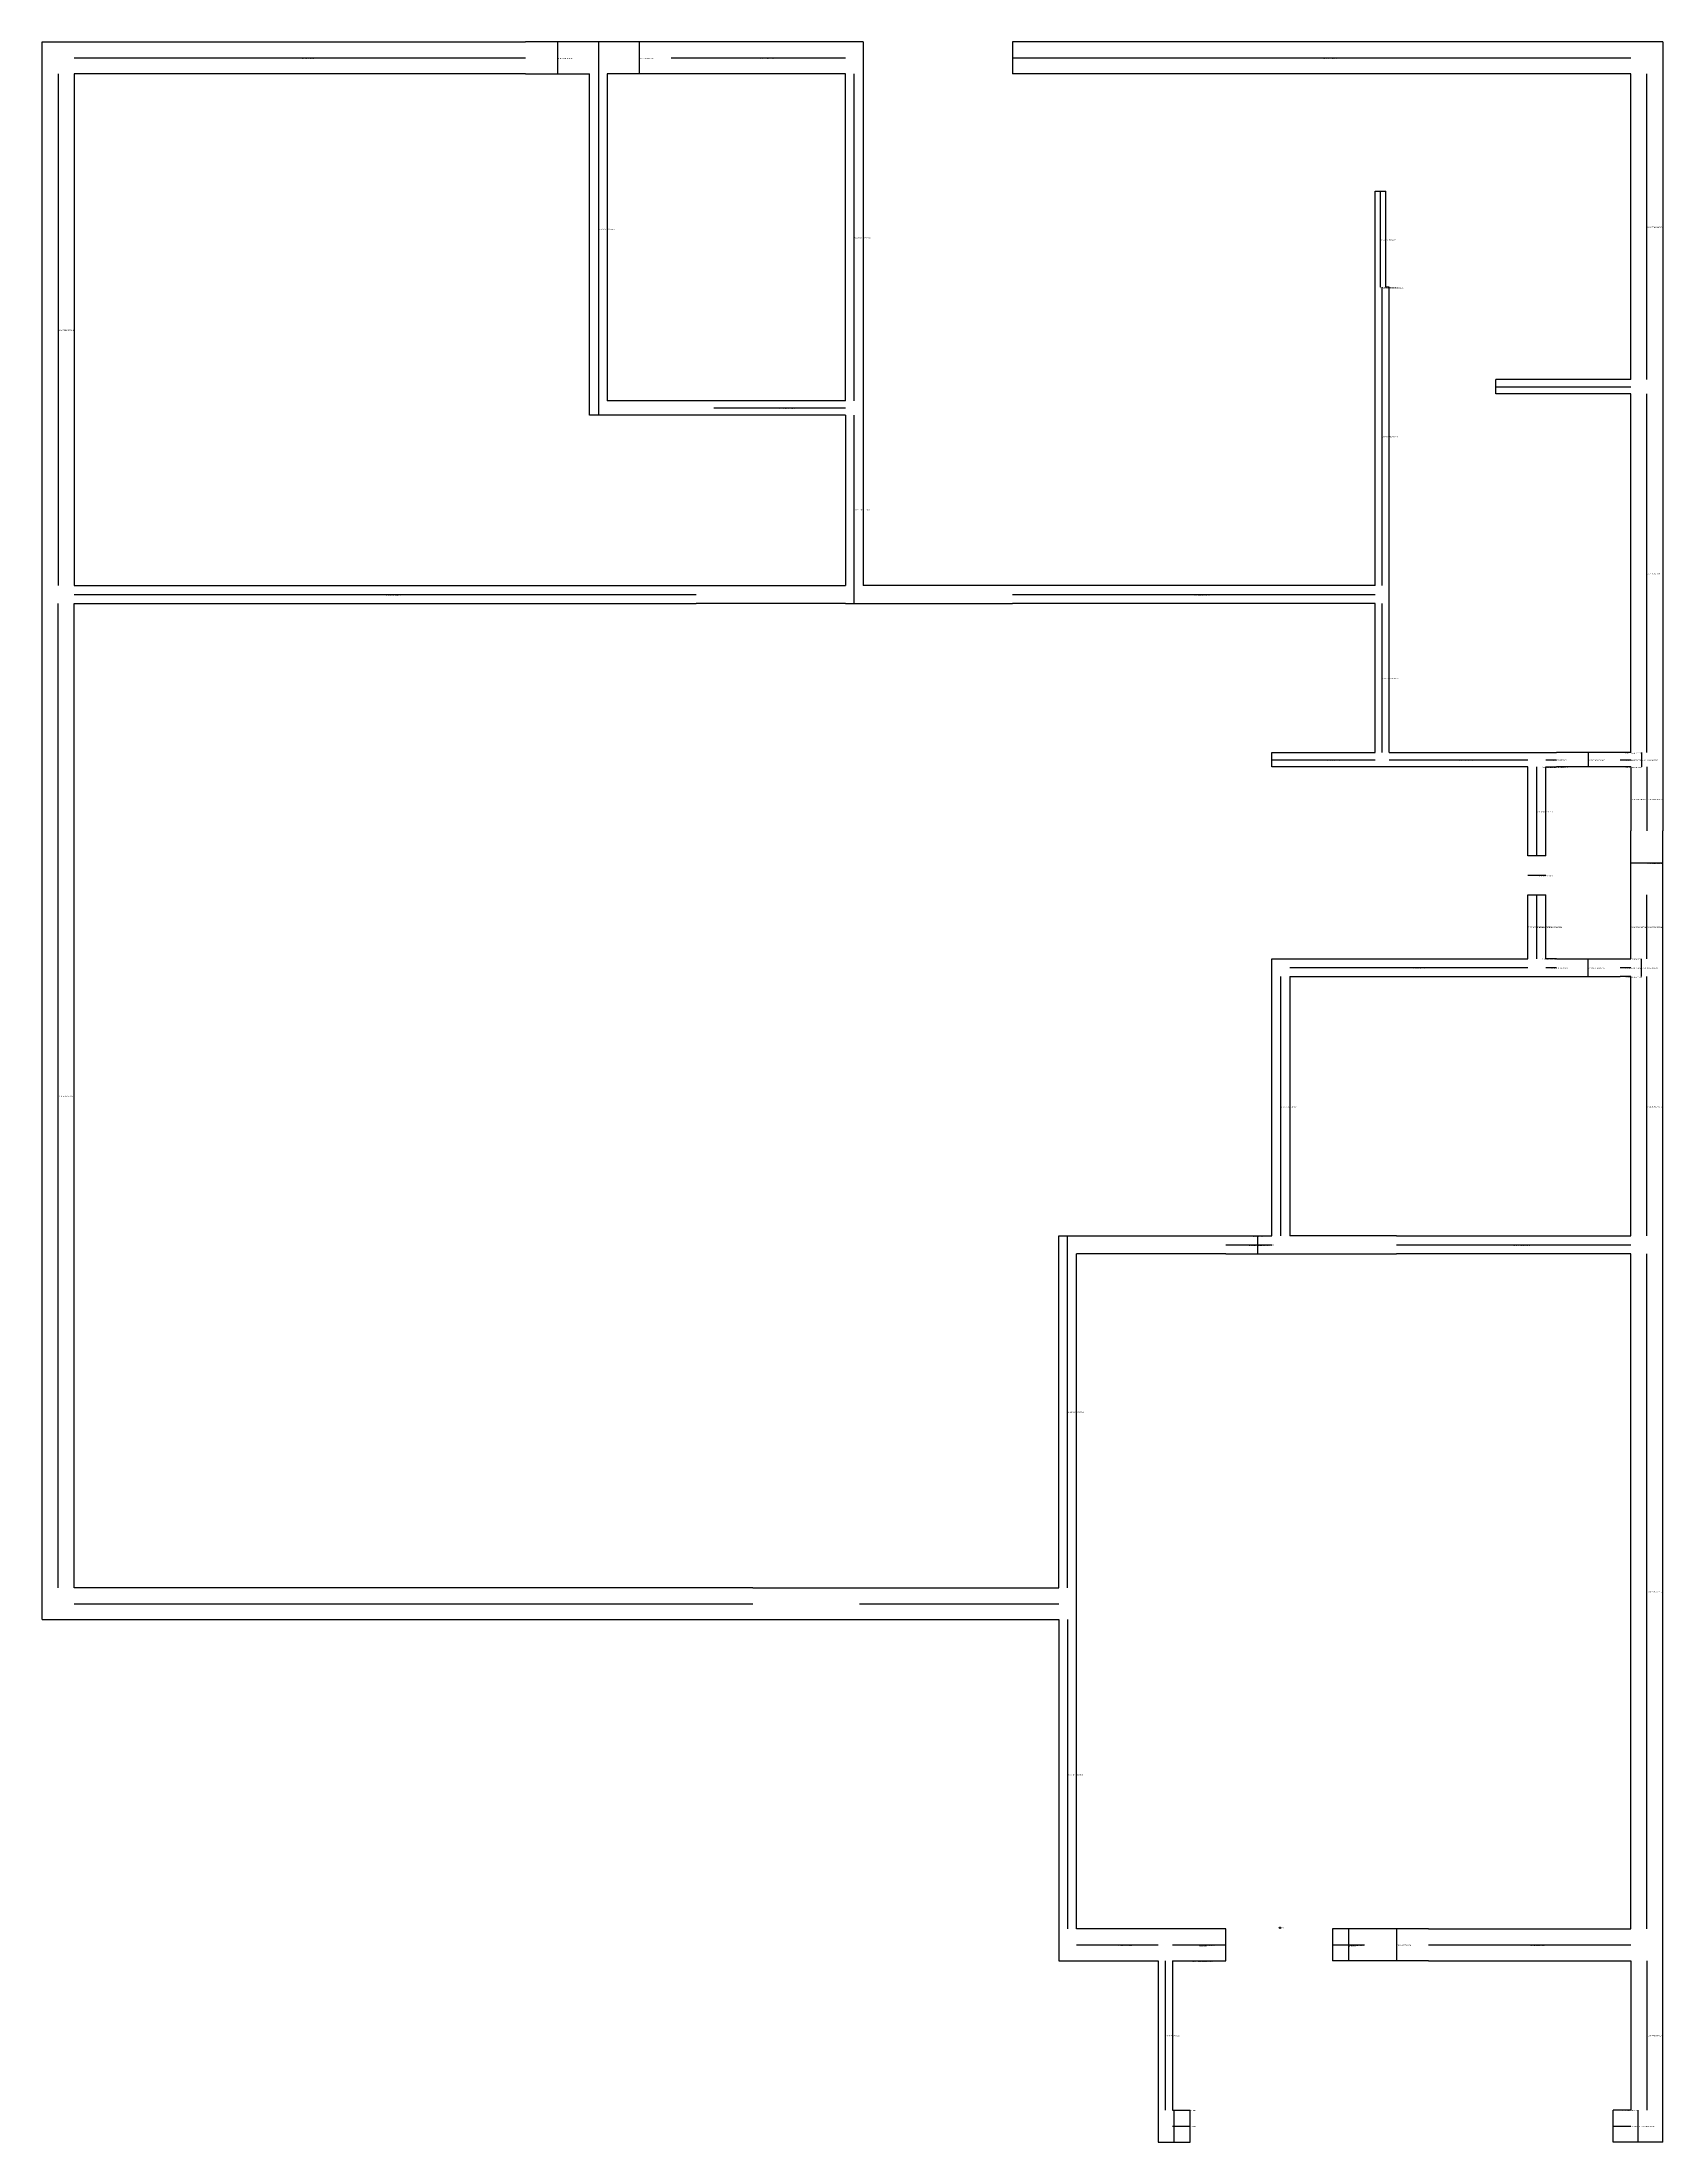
# Model space of a CAD drawing. Header units: metres. Extents: x 328 to 784, y 390 to 981.
import ezdxf

# ---------------------------------------------------------------- set-up
doc = ezdxf.new("R2010")
doc.units = ezdxf.units.M

msp = doc.modelspace()

# ---------------------------------------------------------------- linework, layer by layer
at = {"layer": 'centrelines'}
for p, q in [((337, 976.5), (464, 976.5)), ((473, 981), (473, 972)), ((484.5, 981), (484.5, 876)), ((496, 981), (496, 972)), ((505, 976.5), (554, 976.5)), ((601, 976.5), (775, 976.5)), ((332.5, 972), (332.5, 828)), ((556.5, 880), (556.5, 972)), ((779.5, 886), (779.5, 972)), ((704.5, 912), (704.5, 939)), ((704.5, 912), (704.5, 912)), ((705, 828), (705, 912)), ((705, 912), (705, 912)), ((706.5, 912), (706.5, 912)), ((737, 884), (775, 884)), ((779.5, 781), (779.5, 882)), ((517, 878), (554, 878)), ((556.5, 823), (556.5, 876)), ((332.5, 546), (332.5, 823)), ((337, 825.5), (512, 825.5)), ((601, 825.5), (703, 825.5)), ((705, 781), (705, 823)), ((763, 781), (763, 777)), ((773.5, 781), (773.5, 781)), ((778, 781), (778, 777)), ((674, 779), (703, 779)), ((707, 779), (746, 779)), ((748.5, 752), (748.5, 777)), ((750, 777), (750, 777)), ((751, 779), (754, 779)), ((752.5, 777), (752.5, 777)), ((772, 779), (775, 779)), ((773.5, 777), (773.5, 777)), ((779.5, 777), (779.5, 759)), ((775, 768), (775, 768)), ((746, 746.5), (751, 746.5)), ((775, 750), (784, 750)), ((748.5, 723), (748.5, 741)), ((779.5, 723), (779.5, 741)), ((746, 732), (746, 732)), ((751, 732), (751, 732)), ((775, 732), (775, 732)), ((750, 723), (750, 723)), ((752.5, 723), (752.5, 723)), ((763, 718), (763, 723)), ((773.5, 723), (773.5, 723)), ((778, 718), (778, 723)), ((676.5, 645), (676.5, 718)), ((679, 720.5), (746, 720.5)), ((751, 720.5), (754, 720.5)), ((772, 720.5), (775, 720.5)), ((773.5, 718), (773.5, 718)), ((779.5, 645), (779.5, 718)), ((616.5, 546), (616.5, 645)), ((667.5, 645), (667.5, 645)), ((670, 640), (670, 645)), ((661, 642.5), (674, 642.5)), ((709, 642.5), (775, 642.5)), ((779.5, 450), (779.5, 640)), ((337, 541.5), (528, 541.5)), ((558, 541.5), (614, 541.5)), ((616.5, 537), (616.5, 450)), ((695.5, 450), (695.5, 441)), ((709, 450), (709, 441)), ((619, 445.5), (642, 445.5)), ((646, 445.5), (661, 445.5)), ((691, 445.5), (700, 445.5)), ((718, 445.5), (775, 445.5)), ((644, 441), (644, 399)), ((651.5, 441), (651.5, 441)), ((653.5, 441), (653.5, 441)), ((779.5, 441), (779.5, 399)), ((646.5, 390), (646.5, 399)), ((648.5, 399), (648.5, 399)), ((772.5, 399), (772.5, 399)), ((777, 390), (777, 399)), ((646, 394.5), (651, 394.5)), ((770, 394.5), (775, 394.5))]:
    msp.add_line(p, q, dxfattribs=at)
at = {"layer": 'entity_location'}
msp.add_circle((676.26, 450.29), 0.2, dxfattribs=at)
at = {"layer": 'wall'}
for p, q in [((328, 537), (328, 981)), ((328, 981), (464, 981)), ((482, 981), (464, 981)), ((487, 981), (482, 981)), ((505, 981), (487, 981)), ((559, 981), (505, 981)), ((559, 981), (559, 828)), ((784, 981), (601, 981)), ((601, 981), (601, 972)), ((784, 981), (784, 759)), ((464, 972), (337, 972)), ((337, 972), (337, 828)), ((464, 972), (482, 972)), ((482, 876), (482, 972)), ((505, 972), (487, 972)), ((487, 972), (487, 880)), ((554, 972), (505, 972)), ((554, 880), (554, 972)), ((775, 972), (601, 972)), ((775, 886), (775, 972)), ((703, 912), (703, 939)), ((703, 939), (706, 939)), ((706, 912), (706, 939)), ((703, 828), (703, 912)), ((707, 912), (706, 912)), ((707, 781), (707, 912)), ((737, 882), (737, 886)), ((775, 886), (737, 886)), ((775, 882), (737, 882)), ((775, 781), (775, 882)), ((487, 876), (482, 876)), ((517, 880), (487, 880)), ((517, 876), (487, 876)), ((554, 880), (517, 880)), ((554, 876), (517, 876)), ((554, 876), (554, 828)), ((337, 828), (512, 828)), ((512, 828), (554, 828)), ((601, 828), (559, 828)), ((703, 828), (601, 828)), ((337, 546), (337, 823)), ((337, 823), (512, 823)), ((554, 823), (512, 823)), ((554, 823), (559, 823)), ((559, 823), (601, 823)), ((703, 823), (601, 823)), ((703, 781), (703, 823)), ((674, 777), (674, 781)), ((674, 781), (703, 781)), ((707, 781), (754, 781)), ((772, 781), (754, 781)), ((775, 781), (772, 781)), ((746, 777), (674, 777)), ((746, 752), (746, 777)), ((751, 752), (751, 777)), ((751, 777), (754, 777)), ((772, 777), (754, 777)), ((775, 777), (772, 777)), ((775, 777), (775, 759)), ((775, 741), (775, 759)), ((784, 741), (784, 759)), ((751, 752), (746, 752)), ((746, 723), (746, 741)), ((746, 741), (751, 741)), ((751, 723), (751, 741)), ((775, 723), (775, 741)), ((784, 390), (784, 741)), ((674, 645), (674, 723)), ((674, 723), (746, 723)), ((754, 723), (751, 723)), ((754, 723), (772, 723)), ((772, 723), (775, 723)), ((679, 718), (754, 718)), ((679, 718), (679, 645)), ((754, 718), (772, 718)), ((775, 718), (772, 718)), ((775, 645), (775, 718)), ((614, 546), (614, 645)), ((614, 645), (619, 645)), ((619, 645), (661, 645)), ((661, 645), (674, 645)), ((709, 645), (679, 645)), ((709, 645), (775, 645)), ((619, 450), (619, 640)), ((661, 640), (619, 640)), ((661, 640), (679, 640)), ((679, 640), (709, 640)), ((775, 640), (709, 640)), ((775, 450), (775, 640)), ((528, 546), (337, 546)), ((528, 546), (558, 546)), ((558, 546), (614, 546)), ((328, 537), (528, 537)), ((528, 537), (558, 537)), ((558, 537), (614, 537)), ((614, 537), (614, 441)), ((661, 450), (619, 450)), ((661, 441), (661, 450)), ((700, 450), (691, 450)), ((691, 450), (691, 441)), ((718, 450), (700, 450)), ((718, 450), (775, 450)), ((614, 441), (642, 441)), ((642, 441), (642, 390)), ((646, 441), (661, 441)), ((646, 441), (646, 399)), ((700, 441), (691, 441)), ((718, 441), (700, 441)), ((718, 441), (775, 441)), ((775, 441), (775, 399)), ((646, 399), (651, 399)), ((651, 390), (651, 399)), ((775, 399), (770, 399)), ((770, 390), (770, 399)), ((642, 390), (651, 390)), ((784, 390), (770, 390))]:
    msp.add_line(p, q, dxfattribs=at)

# ---------------------------------------------------------------- texts
at = {"layer": 'centrelines', "char_height": 0.3, "attachment_point": 1}
for s, insert in [('77 567.4032266346022', (400.5, 976.5)), ('76 559.9028065490252', (473, 976.5)), ('75 551.9694048247657', (496, 976.5)), ('74 540.2219388521486', (529.5, 976.5)), ('73 526.2056640071442', (688, 976.5)), ('71 466.90143588627876', (484.5, 928.5)), ('66 447.77010034402747', (779.5, 929)), ('65 446.08211513372686', (556.5, 926)), ('68 462.5685418821278', (704.5, 925.5)), ('67 462.5685418821278', (704.5, 912)), ('69 462.59933702355715', (705, 912)), ('70 462.69495203823533', (706.5, 912)), ('72 510.7171836567161', (332.5, 900)), ('63 437.938389129735', (756, 884)), ('64 444.8364614189884', (535.5, 878)), ('60 378.7975647511932', (705, 870)), ('61 391.4738915245372', (556.5, 849.5)), ('57 346.44606119943137', (779.5, 831.5)), ('62 409.58566372636767', (424.5, 825.5)), ('59 375.2056640071441', (652, 825.5)), ('47 331.95219933713776', (705, 802)), ('56 344.70565010234316', (773.5, 781)), ('45 328.70566400714415', (688.5, 779)), ('46 330.13997439183476', (726.5, 779)), ('49 334.9242871808704', (750, 777)), ('51 337.0958055968603', (752.5, 779)), ('50 335.48357861749054', (752.5, 777)), ('52 338.02446022619415', (763, 779)), ('55 342.3648500202966', (773.5, 779)), ('53 340.86997506442526', (773.5, 777)), ('54 342.18088196378346', (778, 779)), ('42 310.2338197492766', (748.5, 764.5)), ('48 332.695972285995', (775, 768)), ('44 325.5116343608717', (779.5, 768)), ('41 304.3050397771359', (748.5, 746.5)), ('43 315.55222399955665', (779.5, 750)), ('37 290.20999806615396', (746, 732)), ('30 282.11184732976443', (748.5, 732)), ('38 291.45196814282224', (751, 732)), ('40 298.50929996703485', (775, 732)), ('39 291.5939236262845', (779.5, 732)), ('31 282.49967509864956', (750, 723)), ('32 283.1625324954316', (752.5, 723)), ('36 289.52396824382316', (773.5, 723)), ('27 270.21956288305046', (712.5, 720.5)), ('28 280.35204558226496', (752.5, 720.5)), ('29 281.40765334007335', (763, 720.5)), ('35 286.66596910094563', (773.5, 720.5)), ('33 284.81936652478333', (773.5, 718)), ('34 286.38695436187334', (778, 720.5)), ('58 356.83336052311387', (332.5, 684.5)), ('23 194.70581275669275', (676.5, 681.5)), ('26 220.3836035431333', (779.5, 681.5)), ('24 194.9025945416392', (667.5, 645)), ('22 192.2189424141772', (667.5, 642.5)), ('21 189.80889888879017', (670, 642.5)), ('25 194.97427809892773', (742, 642.5)), ('18 112.83062955872619', (616.5, 595.5)), ('13 103.24067567676049', (779.5, 545)), ('20 174.0669422830412', (432.5, 541.5)), ('17 110.42960025360227', (586, 541.5)), ('11 59.75932432323953', (616.5, 493.5)), ('7 34.59316349652492', (630.5, 445.5)), ('1 15.994769032849536', (653.5, 445.5)), ('0 15.50074762777044', (695.5, 445.5)), ('2 19.242926860926655', (695.5, 445.5)), ('5 32.74199867826498', (709, 445.5)), ('8 42.01511232360205', (746.5, 445.5)), ('4 26.446338546034234', (651.5, 441)), ('3 24.5839688658788', (653.5, 441)), ('6 33.57154579908481', (644, 420)), ('14 103.65819695394156', (779.5, 420)), ('9 58.32400013571415', (648.5, 399)), ('15 109.05675843187062', (772.5, 399)), ('10 59.301992286294585', (646.5, 394.5)), ('12 61.2457459269645', (648.5, 394.5)), ('16 109.08859796156189', (772.5, 394.5)), ('19 113.04774496095988', (777, 394.5))]:
    msp.add_mtext(s, dxfattribs=dict(at, insert=insert))
at = {"layer": 'chosen_line', "color": 3, "char_height": 0.5, "attachment_point": 1}
for insert in [(653.5, 445.5), (695.5, 445.5)]:
    msp.add_mtext('chosen', dxfattribs=dict(at, insert=insert))
at = {"layer": 'debug', "insert": (676.26, 450.29), "char_height": 0.2, "attachment_point": 1}
msp.add_mtext('676, 450', dxfattribs=at)

doc.saveas('drawing.dxf')
